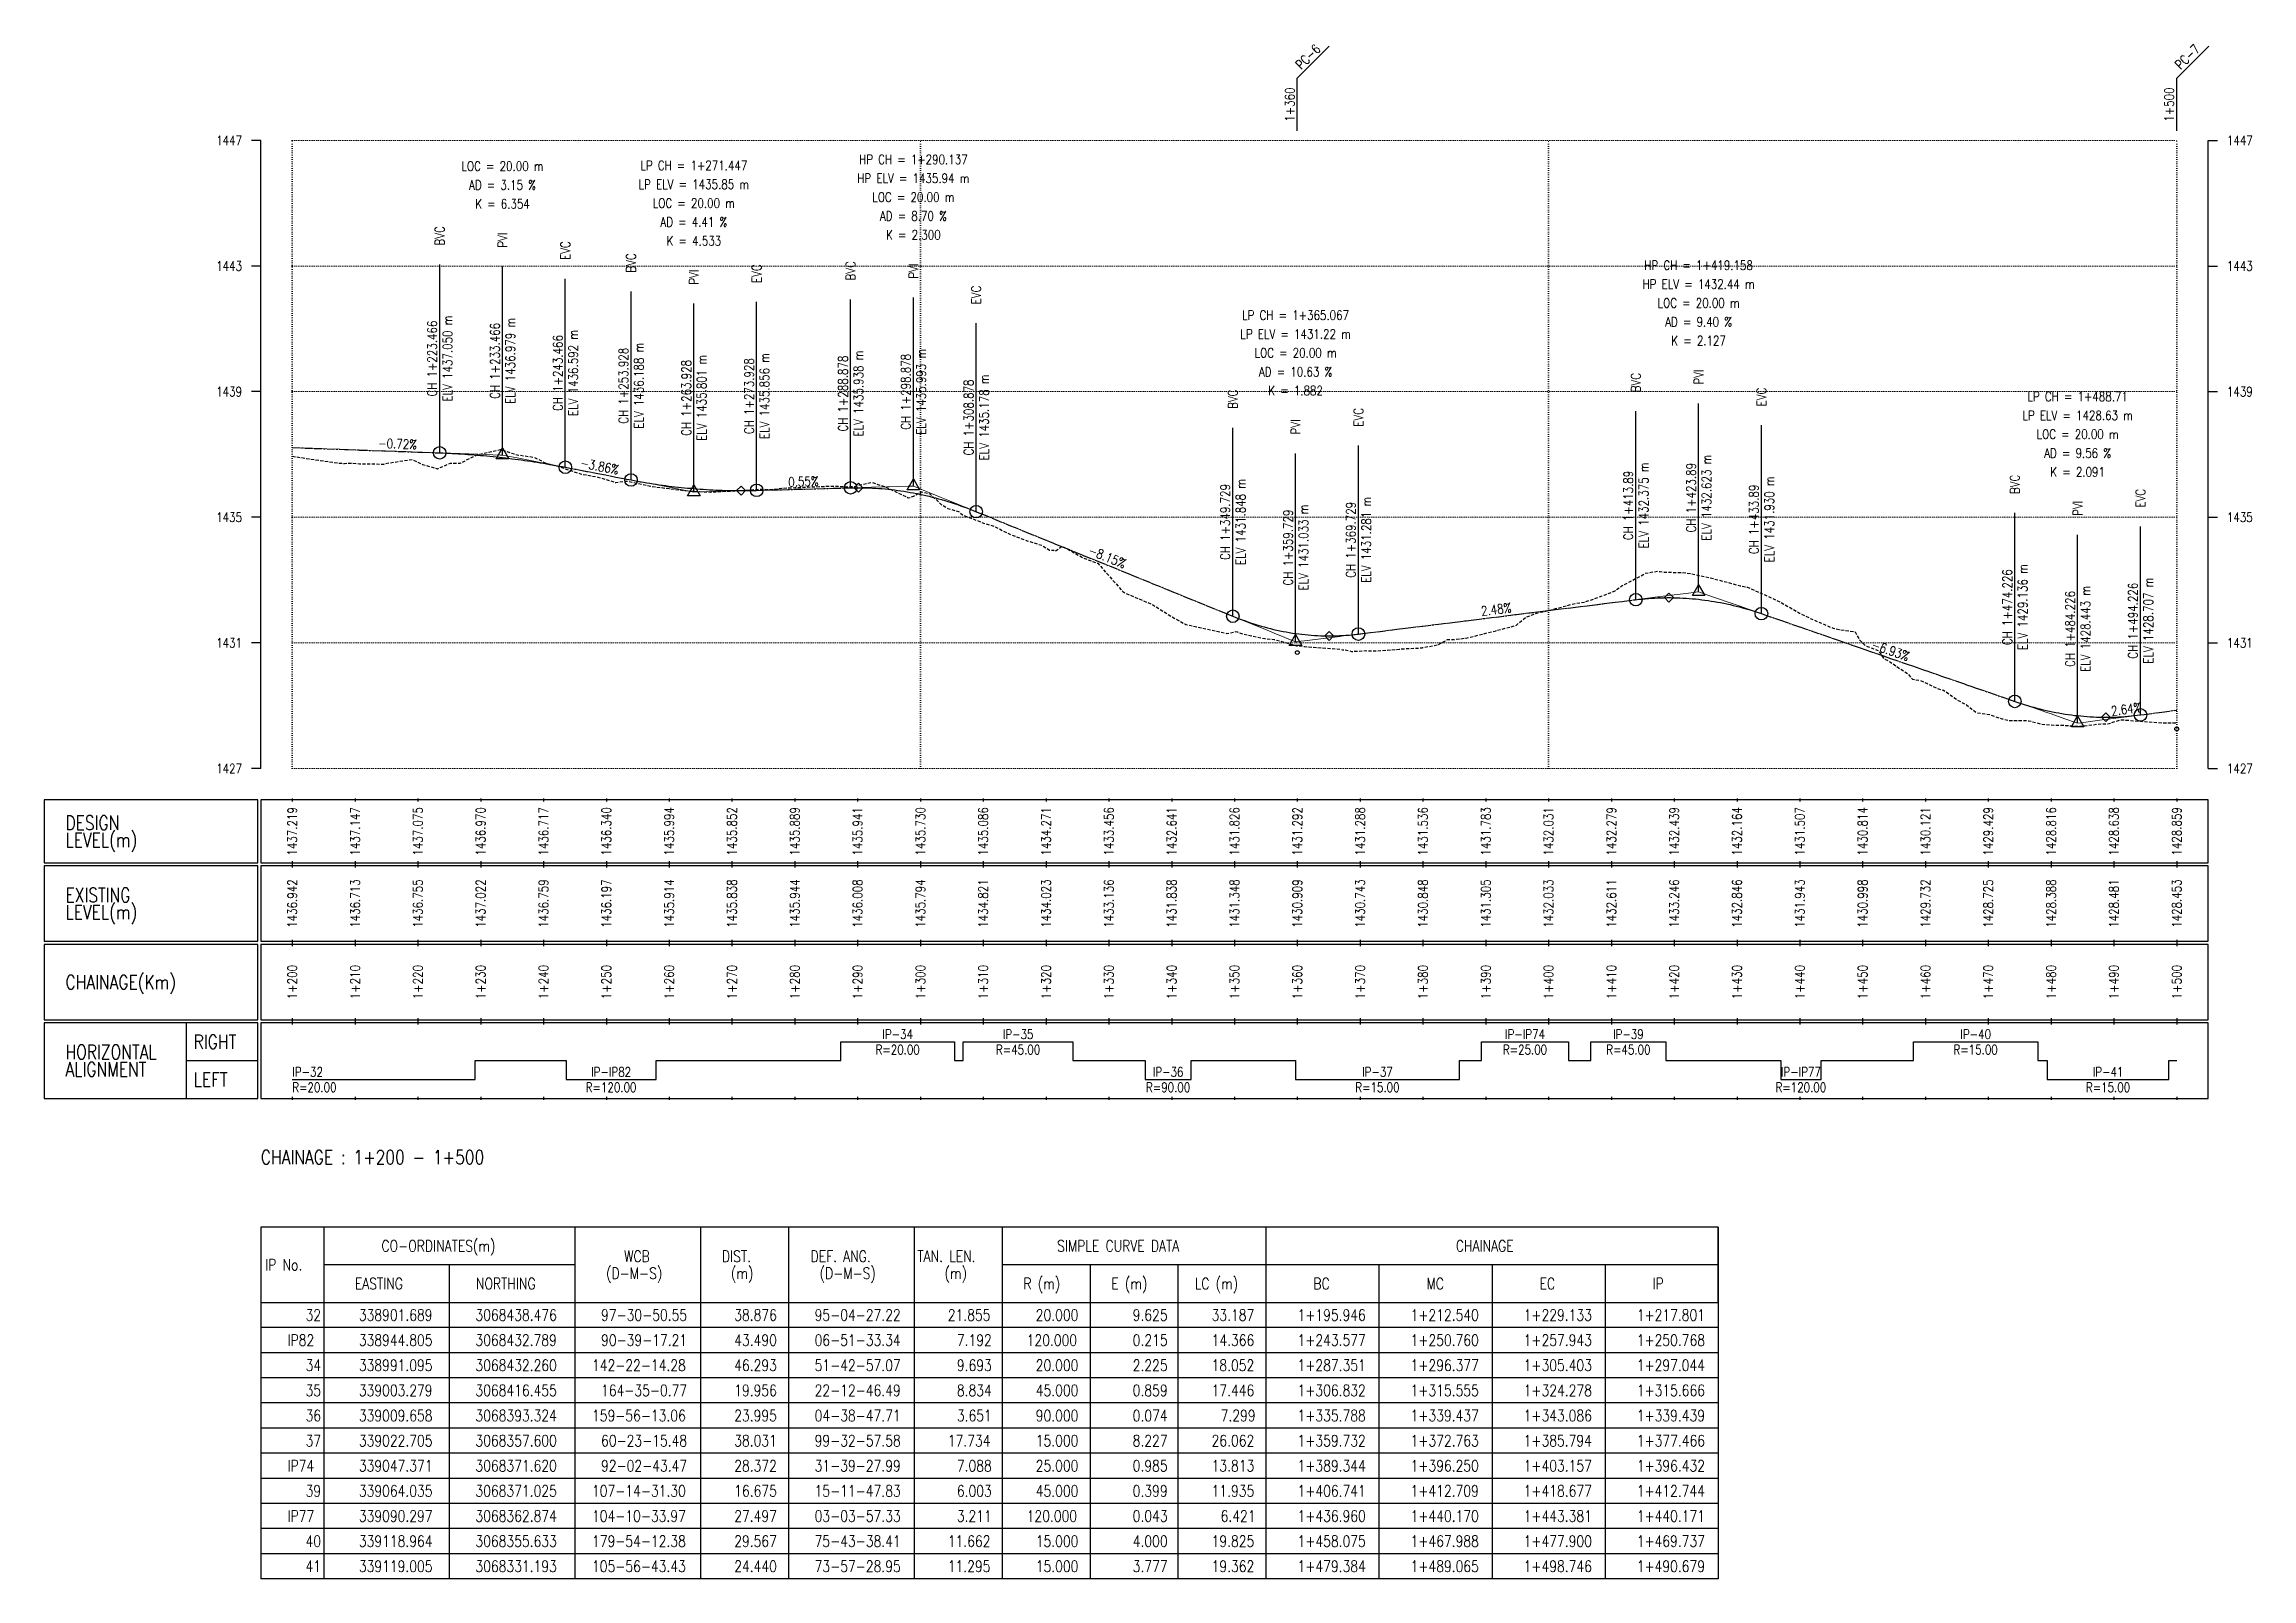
# Model space of a CAD drawing. Extents: x 337736 to 342002, y 3067251 to 3069533.
# Drawn here: x 339735.6 to 340087, y 3067258.7 to 3067503.1 of the extents above; entities that cross this region are included whole.
import ezdxf
from ezdxf.enums import TextEntityAlignment as Align

# ---------------------------------------------------------------- set-up
doc = ezdxf.new("R2010")
doc.units = 0
doc.header["$MEASUREMENT"] = 0
for name, pattern in [('Center', [2, 1.25, -0.25, 0.25, -0.25]), ('Dashed', [0.75, 0.5, -0.25]), ('Dot', [0.25, 0, -0.25])]:
    doc.linetypes.add(name, pattern=pattern)
for name, color, linetype, lineweight in [('Chainage Range', 7, 'Continuous', 25), ('Grids', 9, 'Dot', 13), ('PipeCulvert', 6, 'Continuous', 30), ('Vertical Alignment', 5, 'Center', 30), ('VIP Line', 2, 'Continuous', 5)]:
    doc.layers.add(name, color=color, linetype=linetype, lineweight=lineweight)
for name, color, linetype in [('Chainage_TXT', 7, 'Continuous'), ('DesignRL_TXT', 5, 'Continuous'), ('ExistRL_TXT', 3, 'Continuous'), ('GL', 3, 'Dashed'), ('Grade Text', 7, 'Continuous'), ('HC_Data', 7, 'Continuous'), ('HL Point', 2, 'Continuous'), ('Horizontal Alignment', 7, 'Continuous'), ('Remark', 7, 'Continuous'), ('Scale Line', 1, 'Continuous'), ('Title Box Text', 7, 'Continuous'), ('TitleBox', 7, 'Continuous'), ('VIP Mark', 7, 'Continuous')]:
    doc.layers.add(name, color=color, linetype=linetype)
doc.styles.get("Standard").update_dxf_attribs({"font": 'simplex.shx'})

msp = doc.modelspace()

# ---------------------------------------------------------------- texts
at = {"width": 0.8}
for s, p in [('1447', (339767.06, 3067487.73)), ('1443', (339767.06, 3067467.73)), ('1439', (339767.06, 3067447.73)), ('1435', (339767.06, 3067427.73)), ('1431', (339767.06, 3067407.73)), ('1427', (339767.06, 3067387.73))]:
    msp.add_text(s, height=1.5, dxfattribs=at).set_placement(p, align=Align.MIDDLE_RIGHT)
for s, p in [('1447', (340083.06, 3067487.73)), ('1443', (340083.06, 3067467.73)), ('1439', (340083.06, 3067447.73)), ('1435', (340083.06, 3067427.73)), ('1431', (340083.06, 3067407.73)), ('1427', (340083.06, 3067387.73))]:
    msp.add_text(s, height=1.5, dxfattribs=at).set_placement(p, align=Align.MIDDLE_LEFT)
at = {"layer": 'Chainage Range', "width": 0.8}
msp.add_text('CHAINAGE : 1+200 - 1+500', height=2.25, dxfattribs=at).set_placement((339770.06, 3067324.73))
at = {"layer": 'Chainage_TXT', "width": 0.8}
for s, p in [('1+200', (339775.06, 3067353.73)), ('1+210', (339785.06, 3067353.73)), ('1+220', (339795.06, 3067353.73)), ('1+230', (339805.06, 3067353.73)), ('1+240', (339815.06, 3067353.73)), ('1+250', (339825.06, 3067353.73)), ('1+260', (339835.06, 3067353.73)), ('1+270', (339845.06, 3067353.73)), ('1+280', (339855.06, 3067353.73)), ('1+290', (339865.06, 3067353.73)), ('1+300', (339875.06, 3067353.73)), ('1+310', (339885.06, 3067353.73)), ('1+320', (339895.06, 3067353.73)), ('1+330', (339905.06, 3067353.73)), ('1+340', (339915.06, 3067353.73)), ('1+350', (339925.06, 3067353.73)), ('1+360', (339935.06, 3067353.73)), ('1+370', (339945.06, 3067353.73)), ('1+380', (339955.06, 3067353.73)), ('1+390', (339965.06, 3067353.73)), ('1+400', (339975.06, 3067353.73)), ('1+410', (339985.06, 3067353.73)), ('1+420', (339995.06, 3067353.73)), ('1+430', (340005.06, 3067353.73)), ('1+440', (340015.06, 3067353.73)), ('1+450', (340025.06, 3067353.73)), ('1+460', (340035.06, 3067353.73)), ('1+470', (340045.06, 3067353.73)), ('1+480', (340055.06, 3067353.73)), ('1+490', (340065.06, 3067353.73)), ('1+500', (340075.06, 3067353.73)), ('1+500', (340075.06, 3067353.73))]:
    msp.add_text(s, height=1.5, rotation=90, dxfattribs=at).set_placement(p, align=Align.MIDDLE_CENTER)
at = {"layer": 'DesignRL_TXT', "width": 0.8}
for s, p in [('1437.219', (339775.06, 3067377.73)), ('1437.147', (339785.06, 3067377.73)), ('1437.075', (339795.06, 3067377.73)), ('1436.970', (339805.06, 3067377.73)), ('1436.717', (339815.06, 3067377.73)), ('1436.340', (339825.06, 3067377.73)), ('1435.994', (339835.06, 3067377.73)), ('1435.852', (339845.06, 3067377.73)), ('1435.889', (339855.06, 3067377.73)), ('1435.730', (339875.06, 3067377.73)), ('1435.086', (339885.06, 3067377.73)), ('1433.456', (339905.06, 3067377.73)), ('1431.826', (339925.06, 3067377.73)), ('1431.292', (339935.06, 3067377.73)), ('1431.288', (339945.06, 3067377.73)), ('1431.536', (339955.06, 3067377.73)), ('1431.783', (339965.06, 3067377.73)), ('1432.279', (339985.06, 3067377.73)), ('1432.439', (339995.06, 3067377.73)), ('1432.164', (340005.06, 3067377.73)), ('1431.507', (340015.06, 3067377.73)), ('1430.814', (340025.06, 3067377.73)), ('1429.429', (340045.06, 3067377.73)), ('1428.816', (340055.06, 3067377.73)), ('1428.638', (340065.06, 3067377.73)), ('1428.859', (340075.06, 3067377.73)), ('1428.859', (340075.06, 3067377.73)), ('1435.941', (339865.06, 3067377.73)), ('1434.271', (339895.06, 3067377.73)), ('1432.641', (339915.06, 3067377.73)), ('1432.031', (339975.06, 3067377.73)), ('1430.121', (340035.06, 3067377.73))]:
    msp.add_text(s, height=1.5, rotation=90, dxfattribs=at).set_placement(p, align=Align.MIDDLE_CENTER)
at = {"layer": 'ExistRL_TXT', "width": 0.8}
for s, p in [('1436.942', (339775.06, 3067366.23)), ('1436.713', (339785.06, 3067366.23)), ('1436.755', (339795.06, 3067366.23)), ('1437.022', (339805.06, 3067366.23)), ('1436.759', (339815.06, 3067366.23)), ('1436.197', (339825.06, 3067366.23)), ('1435.914', (339835.06, 3067366.23)), ('1435.838', (339845.06, 3067366.23)), ('1435.944', (339855.06, 3067366.23)), ('1436.008', (339865.06, 3067366.23)), ('1435.794', (339875.06, 3067366.23)), ('1434.821', (339885.06, 3067366.23)), ('1434.023', (339895.06, 3067366.23)), ('1433.136', (339905.06, 3067366.23)), ('1431.838', (339915.06, 3067366.23)), ('1431.348', (339925.06, 3067366.23)), ('1430.909', (339935.06, 3067366.23)), ('1430.743', (339945.06, 3067366.23)), ('1430.848', (339955.06, 3067366.23)), ('1431.305', (339965.06, 3067366.23)), ('1432.033', (339975.06, 3067366.23)), ('1432.611', (339985.06, 3067366.23)), ('1433.246', (339995.06, 3067366.23)), ('1432.846', (340005.06, 3067366.23)), ('1431.943', (340015.06, 3067366.23)), ('1430.998', (340025.06, 3067366.23)), ('1429.732', (340035.06, 3067366.23)), ('1428.725', (340045.06, 3067366.23)), ('1428.388', (340055.06, 3067366.23)), ('1428.481', (340065.06, 3067366.23)), ('1428.453', (340075.06, 3067366.23)), ('1428.453', (340075.06, 3067366.23))]:
    msp.add_text(s, height=1.5, rotation=90, dxfattribs=at).set_placement(p, align=Align.MIDDLE_CENTER)
at = {"layer": 'Grade Text', "width": 0.8}
for s, rotation, p in [('-0.72%', 357.9467, (339791.79, 3067438.23)), ('-3.86%', 349.0632, (339823.76, 3067434.68)), ('0.55%', 1.5677, (339856.46, 3067432.22)), ('-8.15%', 337.8293, (339904.36, 3067420.3)), ('2.48%', 7.0603, (339966.87, 3067411.88)), ('-6.93%', 340.8969, (340029.12, 3067405.4)), ('2.64%', 7.5131, (340067.17, 3067395.99))]:
    msp.add_text(s, height=1.5, rotation=rotation, dxfattribs=at).set_placement(p, align=Align.BOTTOM_CENTER)
at = {"layer": 'HC_Data', "width": 0.8}
for s, p in [('CO-ORDINATES(m)', (339789.26, 3067310.83)), ('WCB', (339827.9, 3067309.18)), ('DIST.', (339843.46, 3067309.18)), ('DEF. ANG.', (339857.58, 3067309.18)), ('TAN. LEN.', (339874.58, 3067309.18)), ('SIMPLE CURVE DATA', (339896.82, 3067310.83)), ('CHAINAGE', (339960.3, 3067310.83)), ('IP No.', (339770.74, 3067307.83)), ('(D-M-S)', (339825.02, 3067306.48)), ('(m)', (339844.9, 3067306.48)), ('(D-M-S)', (339859.02, 3067306.48)), ('(m)', (339878.9, 3067306.48)), ('EASTING', (339785.02, 3067304.83)), ('NORTHING', (339804.3, 3067304.83)), ('R (m)', (339891.46, 3067304.83)), ('E (m)', (339905.46, 3067304.83)), ('LC (m)', (339918.74, 3067304.83)), ('BC', (339937.62, 3067304.83)), ('MC', (339955.62, 3067304.83)), ('EC', (339973.62, 3067304.83)), ('IP', (339991.62, 3067304.83)), ('32', (339777.18, 3067299.83)), ('338901.689', (339785.66, 3067299.83)), ('3068438.476', (339804.22, 3067299.83)), ('97-30-50.55', (339824.22, 3067299.83)), ('38.876', (339845.42, 3067299.83)), ('95-04-27.22', (339858.22, 3067299.83)), ('21.855', (339879.42, 3067299.83)), ('20.000', (339893.42, 3067299.83)), ('9.625', (339908.86, 3067299.83)), ('33.187', (339921.42, 3067299.83)), ('1+195.946', (339935.1, 3067299.83)), ('1+212.540', (339953.1, 3067299.83)), ('1+229.133', (339971.1, 3067299.83)), ('1+217.801', (339989.1, 3067299.83)), ('IP82', (339774.3, 3067295.83)), ('338944.805', (339785.66, 3067295.83)), ('3068432.789', (339804.22, 3067295.83)), ('90-39-17.21', (339824.22, 3067295.83)), ('43.490', (339845.42, 3067295.83)), ('06-51-33.34', (339858.22, 3067295.83)), ('7.192', (339880.86, 3067295.83)), ('120.000', (339891.98, 3067295.83)), ('0.215', (339908.86, 3067295.83)), ('14.366', (339921.42, 3067295.83)), ('1+243.577', (339935.1, 3067295.83)), ('1+250.760', (339953.1, 3067295.83)), ('1+257.943', (339971.1, 3067295.83)), ('1+250.768', (339989.1, 3067295.83)), ('34', (339777.18, 3067291.83)), ('338991.095', (339785.66, 3067291.83)), ('3068432.260', (339804.22, 3067291.83)), ('142-22-14.28', (339822.78, 3067291.83)), ('46.293', (339845.42, 3067291.83)), ('51-42-57.07', (339858.22, 3067291.83)), ('9.693', (339880.86, 3067291.83)), ('20.000', (339893.42, 3067291.83)), ('2.225', (339908.86, 3067291.83)), ('18.052', (339921.42, 3067291.83)), ('1+287.351', (339935.1, 3067291.83)), ('1+296.377', (339953.1, 3067291.83)), ('1+305.403', (339971.1, 3067291.83)), ('1+297.044', (339989.1, 3067291.83)), ('35', (339777.18, 3067287.83)), ('339003.279', (339785.66, 3067287.83)), ('3068416.455', (339804.22, 3067287.83)), ('164-35-0.77', (339824.22, 3067287.83)), ('19.956', (339845.42, 3067287.83)), ('22-12-46.49', (339858.22, 3067287.83)), ('8.834', (339880.86, 3067287.83)), ('45.000', (339893.42, 3067287.83)), ('0.859', (339908.86, 3067287.83)), ('17.446', (339921.42, 3067287.83)), ('1+306.832', (339935.1, 3067287.83)), ('1+315.555', (339953.1, 3067287.83)), ('1+324.278', (339971.1, 3067287.83)), ('1+315.666', (339989.1, 3067287.83)), ('36', (339777.18, 3067283.83)), ('339009.658', (339785.66, 3067283.83)), ('3068393.324', (339804.22, 3067283.83)), ('159-56-13.06', (339822.78, 3067283.83)), ('23.995', (339845.42, 3067283.83)), ('04-38-47.71', (339858.22, 3067283.83)), ('3.651', (339880.86, 3067283.83)), ('90.000', (339893.42, 3067283.83)), ('0.074', (339908.86, 3067283.83)), ('7.299', (339922.86, 3067283.83)), ('1+335.788', (339935.1, 3067283.83)), ('1+339.437', (339953.1, 3067283.83)), ('1+343.086', (339971.1, 3067283.83)), ('1+339.439', (339989.1, 3067283.83)), ('37', (339777.18, 3067279.83)), ('339022.705', (339785.66, 3067279.83)), ('3068357.600', (339804.22, 3067279.83)), ('60-23-15.48', (339824.22, 3067279.83)), ('38.031', (339845.42, 3067279.83)), ('99-32-57.58', (339858.22, 3067279.83)), ('17.734', (339879.42, 3067279.83)), ('15.000', (339893.42, 3067279.83)), ('8.227', (339908.86, 3067279.83)), ('26.062', (339921.42, 3067279.83)), ('1+359.732', (339935.1, 3067279.83)), ('1+372.763', (339953.1, 3067279.83)), ('1+385.794', (339971.1, 3067279.83)), ('1+377.466', (339989.1, 3067279.83)), ('IP74', (339774.3, 3067275.83)), ('339047.371', (339785.66, 3067275.83)), ('3068371.620', (339804.22, 3067275.83)), ('92-02-43.47', (339824.22, 3067275.83)), ('28.372', (339845.42, 3067275.83)), ('31-39-27.99', (339858.22, 3067275.83)), ('7.088', (339880.86, 3067275.83)), ('25.000', (339893.42, 3067275.83)), ('0.985', (339908.86, 3067275.83)), ('13.813', (339921.42, 3067275.83)), ('1+389.344', (339935.1, 3067275.83)), ('1+396.250', (339953.1, 3067275.83)), ('1+403.157', (339971.1, 3067275.83)), ('1+396.432', (339989.1, 3067275.83)), ('39', (339777.18, 3067271.83)), ('339064.035', (339785.66, 3067271.83)), ('3068371.025', (339804.22, 3067271.83)), ('107-14-31.30', (339822.78, 3067271.83)), ('16.675', (339845.42, 3067271.83)), ('15-11-47.83', (339858.22, 3067271.83)), ('6.003', (339880.86, 3067271.83)), ('45.000', (339893.42, 3067271.83)), ('0.399', (339908.86, 3067271.83)), ('11.935', (339921.42, 3067271.83)), ('1+406.741', (339935.1, 3067271.83)), ('1+412.709', (339953.1, 3067271.83)), ('1+418.677', (339971.1, 3067271.83)), ('1+412.744', (339989.1, 3067271.83)), ('IP77', (339774.3, 3067267.83)), ('339090.297', (339785.66, 3067267.83)), ('3068362.874', (339804.22, 3067267.83)), ('104-10-33.97', (339822.78, 3067267.83)), ('27.497', (339845.42, 3067267.83)), ('03-03-57.33', (339858.22, 3067267.83)), ('3.211', (339880.86, 3067267.83)), ('120.000', (339891.98, 3067267.83)), ('0.043', (339908.86, 3067267.83)), ('6.421', (339922.86, 3067267.83)), ('1+436.960', (339935.1, 3067267.83)), ('1+440.170', (339953.1, 3067267.83)), ('1+443.381', (339971.1, 3067267.83)), ('1+440.171', (339989.1, 3067267.83)), ('40', (339777.18, 3067263.83)), ('339118.964', (339785.66, 3067263.83)), ('3068355.633', (339804.22, 3067263.83)), ('179-54-12.38', (339822.78, 3067263.83)), ('29.567', (339845.42, 3067263.83)), ('75-43-38.41', (339858.22, 3067263.83)), ('11.662', (339879.42, 3067263.83)), ('15.000', (339893.42, 3067263.83)), ('4.000', (339908.86, 3067263.83)), ('19.825', (339921.42, 3067263.83)), ('1+458.075', (339935.1, 3067263.83)), ('1+467.988', (339953.1, 3067263.83)), ('1+477.900', (339971.1, 3067263.83)), ('1+469.737', (339989.1, 3067263.83)), ('41', (339777.18, 3067259.83)), ('339119.005', (339785.66, 3067259.83)), ('3068331.193', (339804.22, 3067259.83)), ('105-56-43.43', (339822.78, 3067259.83)), ('24.440', (339845.42, 3067259.83)), ('73-57-28.95', (339858.22, 3067259.83)), ('11.295', (339879.42, 3067259.83)), ('15.000', (339893.42, 3067259.83)), ('3.777', (339908.86, 3067259.83)), ('19.362', (339921.42, 3067259.83)), ('1+479.384', (339935.1, 3067259.83)), ('1+489.065', (339953.1, 3067259.83)), ('1+498.746', (339971.1, 3067259.83)), ('1+490.679', (339989.1, 3067259.83))]:
    msp.add_text(s, height=1.8, dxfattribs=at).set_placement(p)
at = {"layer": 'Horizontal Alignment', "width": 0.8}
for s, p in [('IP-34', (339871.44, 3067344.23)), ('IP-35', (339890.62, 3067344.23)), ('IP-IP74', (339971.31, 3067344.23)), ('IP-39', (339987.77, 3067344.23)), ('IP-40', (340043.05, 3067344.23)), ('IP-IP82', (339825.82, 3067338.23)), ('IP-36', (339914.5, 3067338.23)), ('IP-37', (339947.82, 3067338.23)), ('IP-IP77', (340015.23, 3067338.23)), ('IP-41', (340064.13, 3067338.23))]:
    msp.add_text(s, height=1.5, dxfattribs=at).set_placement(p, align=Align.BOTTOM_CENTER)
for s, p in [('R=20.00', (339871.44, 3067343.73)), ('R=45.00', (339890.62, 3067343.73)), ('R=25.00', (339971.31, 3067343.73)), ('R=45.00', (339987.77, 3067343.73)), ('R=15.00', (340043.05, 3067343.73)), ('R=120.00', (339825.82, 3067337.73)), ('R=90.00', (339914.5, 3067337.73)), ('R=15.00', (339947.82, 3067337.73)), ('R=120.00', (340015.23, 3067337.73)), ('R=15.00', (340064.13, 3067337.73))]:
    msp.add_text(s, height=1.5, dxfattribs=at).set_placement(p, align=Align.TOP_CENTER)
msp.add_text('IP-32', height=1.5, dxfattribs=at).set_placement((339775.06, 3067338.23), align=Align.BOTTOM_LEFT)
msp.add_text('R=20.00', height=1.5, dxfattribs=at).set_placement((339775.06, 3067337.73), align=Align.TOP_LEFT)
at = {"layer": 'Remark', "width": 0.8}
for s, rotation, p in [('PC-6', 45, (339937.61, 3067500.18)), ('PC-7', 45, (340077.61, 3067500.18)), ('1+360', 90, (339935.06, 3067493.43)), ('1+500', 90, (340075.06, 3067493.43))]:
    msp.add_text(s, height=1.5, rotation=rotation, dxfattribs=at).set_placement(p, align=Align.BOTTOM_CENTER)
at = {"layer": 'Title Box Text', "width": 0.8}
for s, p in [('DESIGN', (339738.96, 3067377.98)), ('LEVEL(m)', (339738.96, 3067375.23)), ('EXISTING', (339738.96, 3067366.48)), ('LEVEL(m)', (339738.96, 3067363.73)), ('CHAINAGE(Km)', (339738.96, 3067352.61)), ('HORIZONTAL', (339738.96, 3067341.48)), ('RIGHT', (339759.36, 3067343.11)), ('ALIGNMENT', (339738.96, 3067338.73)), ('LEFT', (339759.36, 3067337.11))]:
    msp.add_text(s, height=2.25, dxfattribs=at).set_placement(p)
at = {"layer": 'VIP Mark', "width": 0.8}
for s, p in [('LOC = 20.00 m', (339808.53, 3067483.63)), ('LP CH = 1+271.447', (339838.99, 3067483.74)), ('HP CH = 1+290.137', (339873.94, 3067484.7)), ('AD = 3.15 %', (339808.53, 3067480.63)), ('LP ELV = 1435.85 m', (339838.99, 3067480.74)), ('HP ELV = 1435.94 m', (339873.94, 3067481.7)), ('K = 6.354', (339808.53, 3067477.63)), ('LOC = 20.00 m', (339838.99, 3067477.74)), ('LOC = 20.00 m', (339873.94, 3067478.7)), ('AD = 8.70 %', (339873.94, 3067475.7)), ('AD = 4.41 %', (339838.99, 3067474.74)), ('K = 2.300', (339873.94, 3067472.7)), ('K = 4.533', (339838.99, 3067471.74)), ('HP ELV = 1432.44 m', (339998.95, 3067464.85)), ('HP CH = 1+419.158', (339998.95, 3067467.85)), ('LOC = 20.00 m', (339998.95, 3067461.85)), ('LP CH = 1+365.067', (339934.79, 3067459.9)), ('AD = 9.40 %', (339998.95, 3067458.85)), ('LP ELV = 1431.22 m', (339934.79, 3067456.9)), ('K = 2.127', (339998.95, 3067455.85)), ('LOC = 20.00 m', (339934.79, 3067453.9)), ('AD = 10.63 %', (339934.79, 3067450.9)), ('K = 1.882', (339934.79, 3067447.9)), ('LP ELV = 1428.63 m', (340059.29, 3067443.95)), ('LP CH = 1+488.71', (340059.29, 3067446.95)), ('LOC = 20.00 m', (340059.29, 3067440.95)), ('AD = 9.56 %', (340059.29, 3067437.95)), ('K = 2.091', (340059.29, 3067434.95))]:
    msp.add_text(s, height=1.5, dxfattribs=at).set_placement(p, align=Align.MIDDLE_CENTER)
for s, p in [('BVC', (339798.53, 3067470.99)), ('PVI', (339808.53, 3067470.63)), ('EVC', (339818.53, 3067468.7)), ('BVC', (339828.99, 3067466.67)), ('PVI', (339838.99, 3067464.74)), ('EVC', (339848.99, 3067465.02)), ('BVC', (339863.94, 3067465.42)), ('PVI', (339873.94, 3067465.7)), ('EVC', (339883.94, 3067461.62)), ('BVC', (339988.95, 3067447.61)), ('PVI', (339998.95, 3067448.85)), ('EVC', (340008.95, 3067445.39)), ('BVC', (339924.79, 3067444.98)), ('EVC', (339944.79, 3067442.14)), ('PVI', (339934.79, 3067440.9)), ('BVC', (340049.29, 3067431.42)), ('EVC', (340069.29, 3067429.27)), ('PVI', (340059.29, 3067427.95))]:
    msp.add_text(s, height=1.5, rotation=90, dxfattribs=at).set_placement(p, align=Align.MIDDLE_LEFT)
for s, p in [('CH 1+223.466', (339798.53, 3067452.99)), ('CH 1+233.466', (339808.53, 3067452.63)), ('CH 1+243.466', (339818.53, 3067450.7)), ('CH 1+253.928', (339828.99, 3067448.67)), ('CH 1+263.928', (339838.99, 3067446.74)), ('CH 1+273.928', (339848.99, 3067447.02)), ('CH 1+288.878', (339863.94, 3067447.42)), ('CH 1+298.878', (339873.94, 3067447.7)), ('CH 1+308.878', (339883.94, 3067443.62)), ('CH 1+413.89', (339988.95, 3067429.61)), ('CH 1+423.89', (339998.95, 3067430.85)), ('CH 1+349.729', (339924.79, 3067426.98)), ('CH 1+433.89', (340008.95, 3067427.39)), ('CH 1+359.729', (339934.79, 3067422.9)), ('CH 1+369.729', (339944.79, 3067424.14)), ('CH 1+474.226', (340049.29, 3067413.42)), ('CH 1+494.226', (340069.29, 3067411.27)), ('CH 1+484.226', (340059.29, 3067409.95))]:
    msp.add_text(s, height=1.5, rotation=90, dxfattribs=at).set_placement(p, align=Align.BOTTOM_CENTER)
for s, p in [('ELV 1437.050 m', (339799.03, 3067452.99)), ('ELV 1436.979 m', (339809.03, 3067452.63)), ('ELV 1436.592 m', (339819.03, 3067450.7)), ('ELV 1436.188 m', (339829.49, 3067448.67)), ('ELV 1435.801 m', (339839.49, 3067446.74)), ('ELV 1435.856 m', (339849.49, 3067447.02)), ('ELV 1435.938 m', (339864.44, 3067447.42)), ('ELV 1435.993 m', (339874.44, 3067447.7)), ('ELV 1435.178 m', (339884.44, 3067443.62)), ('ELV 1432.623 m', (339999.45, 3067430.85)), ('ELV 1432.375 m', (339989.45, 3067429.61)), ('ELV 1431.930 m', (340009.45, 3067427.39)), ('ELV 1431.848 m', (339925.29, 3067426.98)), ('ELV 1431.281 m', (339945.29, 3067424.14)), ('ELV 1431.033 m', (339935.29, 3067422.9)), ('ELV 1429.136 m', (340049.79, 3067413.42)), ('ELV 1428.443 m', (340059.79, 3067409.95)), ('ELV 1428.707 m', (340069.79, 3067411.27))]:
    msp.add_text(s, height=1.5, rotation=90, dxfattribs=at).set_placement(p, align=Align.TOP_CENTER)

# ---------------------------------------------------------------- linework, layer by layer
at = {"layer": 'GL', "flags": 128}
msp.add_lwpolyline([(339775.06, 3067437.44), (339778.54, 3067436.93), (339782.64, 3067436.34), (339783.36, 3067436.3), (339783.94, 3067436.37), (339785.79, 3067436.26), (339789.65, 3067436.2), (339789.91, 3067436.29), (339794.15, 3067436.95), (339795.06, 3067436.51), (339795.78, 3067436.14), (339798.16, 3067435.46), (339800.25, 3067436.33), (339801.78, 3067436.33), (339804.6, 3067437.75), (339808.22, 3067438.5), (339808.53, 3067438.4), (339810.84, 3067437.68), (339813.51, 3067437.3), (339815.06, 3067436.53), (339815.3, 3067436.41), (339817.5, 3067435.79), (339820.95, 3067434.64), (339823.68, 3067434.14), (339826.57, 3067433.26), (339828.27, 3067433.5), (339832.34, 3067432.65), (339835.06, 3067432.3), (339838.24, 3067431.9), (339838.99, 3067431.87), (339841.72, 3067431.74), (339846.17, 3067431.98), (339849.85, 3067432.23), (339851.19, 3067432.13), (339852.97, 3067432.37), (339855.06, 3067432.45), (339856.65, 3067432.52), (339861.16, 3067432.71), (339863.02, 3067432.6), (339864.43, 3067432.62), (339867.26, 3067433.31), (339869.73, 3067432.48), (339873.13, 3067430.84), (339873.62, 3067430.95), (339873.94, 3067431.11), (339875.06, 3067431.7), (339875.25, 3067431.8), (339876.56, 3067431.46), (339878.36, 3067429.79), (339879.42, 3067429.14), (339881.14, 3067428.65), (339881.77, 3067428.1), (339885.11, 3067426.82), (339886.83, 3067426.28), (339889.42, 3067424.96), (339891.9, 3067424.06), (339894.39, 3067423.27), (339895.06, 3067422.85), (339895.63, 3067422.51), (339896.24, 3067422.48), (339896.46, 3067422.3), (339897.62, 3067423.15), (339901.03, 3067421.23), (339903.3, 3067420.4), (339907.35, 3067415.84), (339908.61, 3067415.26), (339912.08, 3067413.81), (339914.51, 3067412.25), (339915.06, 3067411.92), (339917.04, 3067410.81), (339917.14, 3067410.75), (339917.31, 3067410.68), (339920.7, 3067409.95), (339923.84, 3067409.22), (339925.33, 3067409.53), (339926.54, 3067409.12), (339929.89, 3067408.42), (339931.38, 3067408.29), (339934.79, 3067407.33), (339934.93, 3067407.29), (339935.06, 3067407.28), (339936.21, 3067407.16), (339941.82, 3067406.76), (339942.44, 3067406.55), (339942.44, 3067406.68), (339943.71, 3067406.37), (339945.89, 3067406.5), (339947.85, 3067406.46), (339950.89, 3067406.69), (339951.34, 3067406.73), (339951.84, 3067406.8), (339952.7, 3067406.83), (339954.96, 3067406.95), (339955.06, 3067406.98), (339957.54, 3067407.47), (339958.98, 3067408.26), (339960.2, 3067408.3), (339961.93, 3067408.5), (339963.18, 3067408.78), (339966.7, 3067409.68), (339969.76, 3067410.47), (339969.94, 3067410.53), (339971.46, 3067411.85), (339973.34, 3067412.52), (339974.63, 3067412.79), (339975.06, 3067412.9), (339976.19, 3067413.2), (339978.58, 3067413.83), (339979.35, 3067414.04), (339980.78, 3067414.24), (339982.07, 3067414.65), (339983.92, 3067415.35), (339985.26, 3067415.87), (339985.64, 3067416.04), (339986.76, 3067416.86), (339986.79, 3067416.88), (339987.1, 3067417.01), (339989.68, 3067418.36), (339990.37, 3067418.79), (339990.37, 3067418.8), (339992.44, 3067419.15), (339992.85, 3067419.1), (339993.3, 3067419.02), (339995.06, 3067418.96), (339996.94, 3067418.9), (339998.53, 3067418.58), (339998.95, 3067418.48), (340001.34, 3067417.95), (340004.45, 3067417.13), (340005.57, 3067416.83), (340006.75, 3067416.61), (340009.32, 3067415.44), (340012, 3067414.22), (340014.99, 3067412.48), (340015.06, 3067412.45), (340016.86, 3067411.56), (340020.37, 3067410.07), (340021.3, 3067409.88), (340023.85, 3067409.49), (340024.64, 3067408.11), (340025.55, 3067407.28), (340027.6, 3067406.48), (340028.38, 3067405.28), (340029.48, 3067404.68), (340032.33, 3067402.74), (340032.98, 3067401.97), (340034.25, 3067401.75), (340035.06, 3067401.4), (340035.27, 3067401.3), (340036.8, 3067400.55), (340037.59, 3067400.29), (340037.93, 3067400.23), (340040.18, 3067398.61), (340041.27, 3067398.05), (340041.62, 3067397.88), (340042.45, 3067397.2), (340043.16, 3067396.64), (340045.23, 3067396.33), (340047.21, 3067395.66), (340047.39, 3067395.66), (340048.26, 3067395.37), (340050.38, 3067395.36), (340051.51, 3067395.35), (340053.37, 3067394.84), (340054.23, 3067394.73), (340055.06, 3067394.67), (340057.27, 3067394.61), (340059.1, 3067394.46), (340059.29, 3067394.47), (340059.83, 3067394.49), (340063.18, 3067394.87), (340064.1, 3067394.84), (340066.24, 3067395.51), (340067.56, 3067395.4), (340069.88, 3067395.21), (340072.67, 3067395), (340075.06, 3067395)], dxfattribs=at)
at = {"layer": 'Grids'}
for p, q in [((339775.06, 3067487.73), (340075.06, 3067487.73)), ((339775.06, 3067387.73), (339775.06, 3067487.73)), ((339875.06, 3067387.73), (339875.06, 3067487.73)), ((339975.06, 3067387.73), (339975.06, 3067487.73)), ((340075.06, 3067387.73), (340075.06, 3067487.73)), ((340075.06, 3067387.73), (340075.06, 3067487.73)), ((339775.06, 3067467.73), (340075.06, 3067467.73)), ((339775.06, 3067447.73), (340075.06, 3067447.73)), ((339775.06, 3067427.73), (340075.06, 3067427.73)), ((339775.06, 3067407.73), (340075.06, 3067407.73)), ((339775.06, 3067387.73), (340075.06, 3067387.73))]:
    msp.add_line(p, q, dxfattribs=at)
at = {"layer": 'HC_Data'}
for p, q in [((339780.06, 3067314.73), (339780.06, 3067302.73)), ((339820.06, 3067314.73), (339820.06, 3067302.73)), ((339840.06, 3067314.73), (339840.06, 3067302.73)), ((339854.06, 3067314.73), (339854.06, 3067302.73)), ((339874.06, 3067314.73), (339874.06, 3067302.73)), ((339888.06, 3067314.73), (339888.06, 3067302.73)), ((339930.06, 3067314.73), (339930.06, 3067302.73)), ((340002.06, 3067314.73), (340002.06, 3067302.73)), ((339820.06, 3067308.73), (339780.06, 3067308.73)), ((339800.06, 3067308.73), (339800.06, 3067302.73)), ((339930.06, 3067308.73), (339888.06, 3067308.73)), ((339902.06, 3067308.73), (339902.06, 3067302.73)), ((339916.06, 3067308.73), (339916.06, 3067302.73)), ((340002.06, 3067308.73), (339930.06, 3067308.73)), ((339948.06, 3067308.73), (339948.06, 3067302.73)), ((339966.06, 3067308.73), (339966.06, 3067302.73)), ((339984.06, 3067308.73), (339984.06, 3067302.73)), ((339770.06, 3067302.73), (339770.06, 3067258.73)), ((339780.06, 3067302.73), (339780.06, 3067258.73)), ((339800.06, 3067302.73), (339800.06, 3067258.73)), ((339820.06, 3067302.73), (339820.06, 3067258.73)), ((339840.06, 3067302.73), (339840.06, 3067258.73)), ((339854.06, 3067302.73), (339854.06, 3067258.73)), ((339874.06, 3067302.73), (339874.06, 3067258.73)), ((339888.06, 3067302.73), (339888.06, 3067258.73)), ((339902.06, 3067302.73), (339902.06, 3067258.73)), ((339916.06, 3067302.73), (339916.06, 3067258.73)), ((339930.06, 3067302.73), (339930.06, 3067258.73)), ((339948.06, 3067302.73), (339948.06, 3067258.73)), ((339966.06, 3067302.73), (339966.06, 3067258.73)), ((339984.06, 3067302.73), (339984.06, 3067258.73)), ((340002.06, 3067302.73), (340002.06, 3067258.73)), ((340002.06, 3067298.73), (339770.06, 3067298.73)), ((340002.06, 3067294.73), (339770.06, 3067294.73)), ((340002.06, 3067290.73), (339770.06, 3067290.73)), ((340002.06, 3067286.73), (339770.06, 3067286.73)), ((340002.06, 3067282.73), (339770.06, 3067282.73)), ((340002.06, 3067278.73), (339770.06, 3067278.73)), ((340002.06, 3067274.73), (339770.06, 3067274.73)), ((340002.06, 3067270.73), (339770.06, 3067270.73)), ((340002.06, 3067266.73), (339770.06, 3067266.73)), ((340002.06, 3067262.73), (339770.06, 3067262.73)), ((340002.06, 3067258.73), (339770.06, 3067258.73))]:
    msp.add_line(p, q, dxfattribs=at)
msp.add_lwpolyline([(339770.06, 3067314.73), (339770.06, 3067302.73), (340002.06, 3067302.73), (340002.06, 3067314.73), (339770.06, 3067314.73)], dxfattribs=at)
at = {"layer": 'HL Point'}
for points in [[(339845.8, 3067431.98), (339846.51, 3067432.69), (339847.21, 3067431.98), (339846.51, 3067431.27), (339845.8, 3067431.98)], [(339864.49, 3067432.44), (339865.2, 3067433.15), (339865.91, 3067432.44), (339865.2, 3067431.73), (339864.49, 3067432.44)], [(339993.51, 3067414.94), (339994.22, 3067415.64), (339994.93, 3067414.94), (339994.22, 3067414.23), (339993.51, 3067414.94)], [(339939.42, 3067408.85), (339940.13, 3067409.56), (339940.83, 3067408.85), (339940.13, 3067408.14), (339939.42, 3067408.85)], [(340063.06, 3067395.91), (340063.77, 3067396.61), (340064.48, 3067395.91), (340063.77, 3067395.2), (340063.06, 3067395.91)]]:
    msp.add_lwpolyline(points, dxfattribs=at)
at = {"layer": 'Horizontal Alignment'}
msp.add_lwpolyline([(339775.06, 3067338.23), (339804.19, 3067338.23), (339804.19, 3067341.23), (339818.64, 3067341.23), (339818.64, 3067338.23), (339833, 3067338.23), (339833, 3067341.23), (339862.41, 3067341.23), (339862.41, 3067344.23), (339880.46, 3067344.23), (339880.46, 3067341.23), (339881.89, 3067341.23), (339881.89, 3067344.23), (339899.34, 3067344.23), (339899.34, 3067341.23), (339910.85, 3067341.23), (339910.85, 3067338.23), (339918.15, 3067338.23), (339918.15, 3067341.23), (339934.79, 3067341.23), (339934.79, 3067338.23), (339960.86, 3067338.23), (339960.86, 3067341.23), (339964.4, 3067341.23), (339964.4, 3067344.23), (339978.22, 3067344.23), (339978.22, 3067341.23), (339981.8, 3067341.23), (339981.8, 3067344.23), (339993.74, 3067344.23), (339993.74, 3067341.23), (340012.02, 3067341.23), (340012.02, 3067338.23), (340018.44, 3067338.23), (340018.44, 3067341.23), (340033.14, 3067341.23), (340033.14, 3067344.23), (340052.96, 3067344.23), (340052.96, 3067341.23), (340054.45, 3067341.23), (340054.45, 3067338.23), (340073.81, 3067338.23), (340073.81, 3067341.23), (340075.06, 3067341.23)], dxfattribs=at)
at = {"layer": 'PipeCulvert'}
for centre in [(339935.06, 3067406.19), (340075.06, 3067394.03)]:
    msp.add_circle(centre, 0.3, dxfattribs=at)
at = {"layer": 'Remark'}
for p, q in [((339935.06, 3067497.63), (339940.15, 3067502.73)), ((340075.06, 3067497.63), (340080.15, 3067502.73)), ((339935.06, 3067489.23), (339935.06, 3067497.63)), ((340075.06, 3067489.23), (340075.06, 3067497.63))]:
    msp.add_line(p, q, dxfattribs=at)
at = {"layer": 'Scale Line'}
for p, q in [((339770.06, 3067487.73), (339768.56, 3067487.73)), ((339770.06, 3067387.73), (339770.06, 3067487.73)), ((340080.06, 3067387.73), (340080.06, 3067487.73)), ((340080.06, 3067487.73), (340081.56, 3067487.73)), ((339770.06, 3067467.73), (339768.56, 3067467.73)), ((340080.06, 3067467.73), (340081.56, 3067467.73)), ((339770.06, 3067447.73), (339768.56, 3067447.73)), ((340080.06, 3067447.73), (340081.56, 3067447.73)), ((339770.06, 3067427.73), (339768.56, 3067427.73)), ((340080.06, 3067427.73), (340081.56, 3067427.73)), ((339770.06, 3067407.73), (339768.56, 3067407.73)), ((340080.06, 3067407.73), (340081.56, 3067407.73)), ((339770.06, 3067387.73), (339768.56, 3067387.73)), ((340080.06, 3067387.73), (340081.56, 3067387.73))]:
    msp.add_line(p, q, dxfattribs=at)
at = {"layer": 'TitleBox'}
for p, q in [((339775.06, 3067382.98), (339775.06, 3067382.48)), ((339785.06, 3067382.98), (339785.06, 3067382.48)), ((339795.06, 3067382.98), (339795.06, 3067382.48)), ((339805.06, 3067382.98), (339805.06, 3067382.48)), ((339815.06, 3067382.98), (339815.06, 3067382.48)), ((339825.06, 3067382.98), (339825.06, 3067382.48)), ((339835.06, 3067382.98), (339835.06, 3067382.48)), ((339845.06, 3067382.98), (339845.06, 3067382.48)), ((339855.06, 3067382.98), (339855.06, 3067382.48)), ((339865.06, 3067382.98), (339865.06, 3067382.48)), ((339875.06, 3067382.98), (339875.06, 3067382.48)), ((339885.06, 3067382.98), (339885.06, 3067382.48)), ((339895.06, 3067382.98), (339895.06, 3067382.48)), ((339905.06, 3067382.98), (339905.06, 3067382.48)), ((339915.06, 3067382.98), (339915.06, 3067382.48)), ((339925.06, 3067382.98), (339925.06, 3067382.48)), ((339935.06, 3067382.98), (339935.06, 3067382.48)), ((339945.06, 3067382.98), (339945.06, 3067382.48)), ((339955.06, 3067382.98), (339955.06, 3067382.48)), ((339965.06, 3067382.98), (339965.06, 3067382.48)), ((339975.06, 3067382.98), (339975.06, 3067382.48)), ((339985.06, 3067382.98), (339985.06, 3067382.48)), ((339995.06, 3067382.98), (339995.06, 3067382.48)), ((340005.06, 3067382.98), (340005.06, 3067382.48)), ((340015.06, 3067382.98), (340015.06, 3067382.48)), ((340025.06, 3067382.98), (340025.06, 3067382.48)), ((340035.06, 3067382.98), (340035.06, 3067382.48)), ((340045.06, 3067382.98), (340045.06, 3067382.48)), ((340055.06, 3067382.98), (340055.06, 3067382.48)), ((340065.06, 3067382.98), (340065.06, 3067382.48)), ((340075.06, 3067382.98), (340075.06, 3067382.48)), ((340075.06, 3067382.98), (340075.06, 3067382.48)), ((339775.06, 3067372.98), (339775.06, 3067372.48)), ((339775.06, 3067372.48), (339775.06, 3067371.98)), ((339785.06, 3067372.98), (339785.06, 3067372.48)), ((339785.06, 3067372.48), (339785.06, 3067371.98)), ((339795.06, 3067372.98), (339795.06, 3067372.48)), ((339795.06, 3067372.48), (339795.06, 3067371.98)), ((339805.06, 3067372.98), (339805.06, 3067372.48)), ((339805.06, 3067372.48), (339805.06, 3067371.98)), ((339815.06, 3067372.98), (339815.06, 3067372.48)), ((339815.06, 3067372.48), (339815.06, 3067371.98)), ((339825.06, 3067372.98), (339825.06, 3067372.48)), ((339825.06, 3067372.48), (339825.06, 3067371.98)), ((339835.06, 3067372.98), (339835.06, 3067372.48)), ((339835.06, 3067372.48), (339835.06, 3067371.98)), ((339845.06, 3067372.98), (339845.06, 3067372.48)), ((339845.06, 3067372.48), (339845.06, 3067371.98)), ((339855.06, 3067372.98), (339855.06, 3067372.48)), ((339855.06, 3067372.48), (339855.06, 3067371.98)), ((339865.06, 3067372.98), (339865.06, 3067372.48)), ((339865.06, 3067372.48), (339865.06, 3067371.98)), ((339875.06, 3067372.98), (339875.06, 3067372.48)), ((339875.06, 3067372.48), (339875.06, 3067371.98)), ((339885.06, 3067372.98), (339885.06, 3067372.48)), ((339885.06, 3067372.48), (339885.06, 3067371.98)), ((339895.06, 3067372.98), (339895.06, 3067372.48)), ((339895.06, 3067372.48), (339895.06, 3067371.98)), ((339905.06, 3067372.98), (339905.06, 3067372.48)), ((339905.06, 3067372.48), (339905.06, 3067371.98)), ((339915.06, 3067372.98), (339915.06, 3067372.48)), ((339915.06, 3067372.48), (339915.06, 3067371.98)), ((339925.06, 3067372.98), (339925.06, 3067372.48)), ((339925.06, 3067372.48), (339925.06, 3067371.98)), ((339935.06, 3067372.98), (339935.06, 3067372.48)), ((339935.06, 3067372.48), (339935.06, 3067371.98)), ((339945.06, 3067372.98), (339945.06, 3067372.48)), ((339945.06, 3067372.48), (339945.06, 3067371.98)), ((339955.06, 3067372.98), (339955.06, 3067372.48)), ((339955.06, 3067372.48), (339955.06, 3067371.98)), ((339965.06, 3067372.98), (339965.06, 3067372.48)), ((339965.06, 3067372.48), (339965.06, 3067371.98)), ((339975.06, 3067372.98), (339975.06, 3067372.48)), ((339975.06, 3067372.48), (339975.06, 3067371.98)), ((339985.06, 3067372.98), (339985.06, 3067372.48)), ((339985.06, 3067372.48), (339985.06, 3067371.98)), ((339995.06, 3067372.98), (339995.06, 3067372.48)), ((339995.06, 3067372.48), (339995.06, 3067371.98)), ((340005.06, 3067372.98), (340005.06, 3067372.48)), ((340005.06, 3067372.48), (340005.06, 3067371.98)), ((340015.06, 3067372.98), (340015.06, 3067372.48)), ((340015.06, 3067372.48), (340015.06, 3067371.98)), ((340025.06, 3067372.98), (340025.06, 3067372.48)), ((340025.06, 3067372.48), (340025.06, 3067371.98)), ((340035.06, 3067372.98), (340035.06, 3067372.48)), ((340035.06, 3067372.48), (340035.06, 3067371.98)), ((340045.06, 3067372.98), (340045.06, 3067372.48)), ((340045.06, 3067372.48), (340045.06, 3067371.98)), ((340055.06, 3067372.98), (340055.06, 3067372.48)), ((340055.06, 3067372.48), (340055.06, 3067371.98)), ((340065.06, 3067372.98), (340065.06, 3067372.48)), ((340065.06, 3067372.48), (340065.06, 3067371.98)), ((340075.06, 3067372.98), (340075.06, 3067372.48)), ((340075.06, 3067372.98), (340075.06, 3067372.48)), ((340075.06, 3067372.48), (340075.06, 3067371.98)), ((340075.06, 3067372.48), (340075.06, 3067371.98)), ((339775.06, 3067360.48), (339775.06, 3067359.98)), ((339785.06, 3067360.48), (339785.06, 3067359.98)), ((339795.06, 3067360.48), (339795.06, 3067359.98)), ((339805.06, 3067360.48), (339805.06, 3067359.98)), ((339815.06, 3067360.48), (339815.06, 3067359.98)), ((339825.06, 3067360.48), (339825.06, 3067359.98)), ((339835.06, 3067360.48), (339835.06, 3067359.98)), ((339845.06, 3067360.48), (339845.06, 3067359.98)), ((339855.06, 3067360.48), (339855.06, 3067359.98)), ((339865.06, 3067360.48), (339865.06, 3067359.98)), ((339875.06, 3067360.48), (339875.06, 3067359.98)), ((339885.06, 3067360.48), (339885.06, 3067359.98)), ((339895.06, 3067360.48), (339895.06, 3067359.98)), ((339905.06, 3067360.48), (339905.06, 3067359.98)), ((339915.06, 3067360.48), (339915.06, 3067359.98)), ((339925.06, 3067360.48), (339925.06, 3067359.98)), ((339935.06, 3067360.48), (339935.06, 3067359.98)), ((339945.06, 3067360.48), (339945.06, 3067359.98)), ((339955.06, 3067360.48), (339955.06, 3067359.98)), ((339965.06, 3067360.48), (339965.06, 3067359.98)), ((339975.06, 3067360.48), (339975.06, 3067359.98)), ((339985.06, 3067360.48), (339985.06, 3067359.98)), ((339995.06, 3067360.48), (339995.06, 3067359.98)), ((340005.06, 3067360.48), (340005.06, 3067359.98)), ((340015.06, 3067360.48), (340015.06, 3067359.98)), ((340025.06, 3067360.48), (340025.06, 3067359.98)), ((340035.06, 3067360.48), (340035.06, 3067359.98)), ((340045.06, 3067360.48), (340045.06, 3067359.98)), ((340055.06, 3067360.48), (340055.06, 3067359.98)), ((340065.06, 3067360.48), (340065.06, 3067359.98)), ((340075.06, 3067360.48), (340075.06, 3067359.98)), ((340075.06, 3067360.48), (340075.06, 3067359.98)), ((339775.06, 3067359.98), (339775.06, 3067359.48)), ((339785.06, 3067359.98), (339785.06, 3067359.48)), ((339795.06, 3067359.98), (339795.06, 3067359.48)), ((339805.06, 3067359.98), (339805.06, 3067359.48)), ((339815.06, 3067359.98), (339815.06, 3067359.48)), ((339825.06, 3067359.98), (339825.06, 3067359.48)), ((339835.06, 3067359.98), (339835.06, 3067359.48)), ((339845.06, 3067359.98), (339845.06, 3067359.48)), ((339855.06, 3067359.98), (339855.06, 3067359.48)), ((339865.06, 3067359.98), (339865.06, 3067359.48)), ((339875.06, 3067359.98), (339875.06, 3067359.48)), ((339885.06, 3067359.98), (339885.06, 3067359.48)), ((339895.06, 3067359.98), (339895.06, 3067359.48)), ((339905.06, 3067359.98), (339905.06, 3067359.48)), ((339915.06, 3067359.98), (339915.06, 3067359.48)), ((339925.06, 3067359.98), (339925.06, 3067359.48)), ((339935.06, 3067359.98), (339935.06, 3067359.48)), ((339945.06, 3067359.98), (339945.06, 3067359.48)), ((339955.06, 3067359.98), (339955.06, 3067359.48)), ((339965.06, 3067359.98), (339965.06, 3067359.48)), ((339975.06, 3067359.98), (339975.06, 3067359.48)), ((339985.06, 3067359.98), (339985.06, 3067359.48)), ((339995.06, 3067359.98), (339995.06, 3067359.48)), ((340005.06, 3067359.98), (340005.06, 3067359.48)), ((340015.06, 3067359.98), (340015.06, 3067359.48)), ((340025.06, 3067359.98), (340025.06, 3067359.48)), ((340035.06, 3067359.98), (340035.06, 3067359.48)), ((340045.06, 3067359.98), (340045.06, 3067359.48)), ((340055.06, 3067359.98), (340055.06, 3067359.48)), ((340065.06, 3067359.98), (340065.06, 3067359.48)), ((340075.06, 3067359.98), (340075.06, 3067359.48)), ((340075.06, 3067359.98), (340075.06, 3067359.48)), ((339758.23, 3067335.23), (339758.23, 3067347.23)), ((339775.06, 3067347.98), (339775.06, 3067347.48)), ((339775.06, 3067347.48), (339775.06, 3067346.98)), ((339785.06, 3067347.98), (339785.06, 3067347.48)), ((339785.06, 3067347.48), (339785.06, 3067346.98)), ((339795.06, 3067347.98), (339795.06, 3067347.48)), ((339795.06, 3067347.48), (339795.06, 3067346.98)), ((339805.06, 3067347.98), (339805.06, 3067347.48)), ((339805.06, 3067347.48), (339805.06, 3067346.98)), ((339815.06, 3067347.98), (339815.06, 3067347.48)), ((339815.06, 3067347.48), (339815.06, 3067346.98)), ((339825.06, 3067347.98), (339825.06, 3067347.48)), ((339825.06, 3067347.48), (339825.06, 3067346.98)), ((339835.06, 3067347.98), (339835.06, 3067347.48)), ((339835.06, 3067347.48), (339835.06, 3067346.98)), ((339845.06, 3067347.98), (339845.06, 3067347.48)), ((339845.06, 3067347.48), (339845.06, 3067346.98)), ((339855.06, 3067347.98), (339855.06, 3067347.48)), ((339855.06, 3067347.48), (339855.06, 3067346.98)), ((339865.06, 3067347.98), (339865.06, 3067347.48)), ((339865.06, 3067347.48), (339865.06, 3067346.98)), ((339875.06, 3067347.98), (339875.06, 3067347.48)), ((339875.06, 3067347.48), (339875.06, 3067346.98)), ((339885.06, 3067347.98), (339885.06, 3067347.48)), ((339885.06, 3067347.48), (339885.06, 3067346.98)), ((339895.06, 3067347.98), (339895.06, 3067347.48)), ((339895.06, 3067347.48), (339895.06, 3067346.98)), ((339905.06, 3067347.98), (339905.06, 3067347.48)), ((339905.06, 3067347.48), (339905.06, 3067346.98)), ((339915.06, 3067347.98), (339915.06, 3067347.48)), ((339915.06, 3067347.48), (339915.06, 3067346.98)), ((339925.06, 3067347.98), (339925.06, 3067347.48)), ((339925.06, 3067347.48), (339925.06, 3067346.98)), ((339935.06, 3067347.98), (339935.06, 3067347.48)), ((339935.06, 3067347.48), (339935.06, 3067346.98)), ((339945.06, 3067347.98), (339945.06, 3067347.48)), ((339945.06, 3067347.48), (339945.06, 3067346.98)), ((339955.06, 3067347.98), (339955.06, 3067347.48)), ((339955.06, 3067347.48), (339955.06, 3067346.98)), ((339965.06, 3067347.98), (339965.06, 3067347.48)), ((339965.06, 3067347.48), (339965.06, 3067346.98)), ((339975.06, 3067347.98), (339975.06, 3067347.48)), ((339975.06, 3067347.48), (339975.06, 3067346.98)), ((339985.06, 3067347.98), (339985.06, 3067347.48)), ((339985.06, 3067347.48), (339985.06, 3067346.98)), ((339995.06, 3067347.98), (339995.06, 3067347.48)), ((339995.06, 3067347.48), (339995.06, 3067346.98)), ((340005.06, 3067347.98), (340005.06, 3067347.48)), ((340005.06, 3067347.48), (340005.06, 3067346.98)), ((340015.06, 3067347.98), (340015.06, 3067347.48)), ((340015.06, 3067347.48), (340015.06, 3067346.98)), ((340025.06, 3067347.98), (340025.06, 3067347.48)), ((340025.06, 3067347.48), (340025.06, 3067346.98)), ((340035.06, 3067347.98), (340035.06, 3067347.48)), ((340035.06, 3067347.48), (340035.06, 3067346.98)), ((340045.06, 3067347.98), (340045.06, 3067347.48)), ((340045.06, 3067347.48), (340045.06, 3067346.98)), ((340055.06, 3067347.98), (340055.06, 3067347.48)), ((340055.06, 3067347.48), (340055.06, 3067346.98)), ((340065.06, 3067347.98), (340065.06, 3067347.48)), ((340065.06, 3067347.48), (340065.06, 3067346.98)), ((340075.06, 3067347.98), (340075.06, 3067347.48)), ((340075.06, 3067347.98), (340075.06, 3067347.48)), ((340075.06, 3067347.48), (340075.06, 3067346.98)), ((340075.06, 3067347.48), (340075.06, 3067346.98)), ((339758.23, 3067341.23), (339769.56, 3067341.23)), ((339775.06, 3067335.48), (339775.06, 3067334.98)), ((339785.06, 3067335.48), (339785.06, 3067334.98)), ((339795.06, 3067335.48), (339795.06, 3067334.98)), ((339805.06, 3067335.48), (339805.06, 3067334.98)), ((339815.06, 3067335.48), (339815.06, 3067334.98)), ((339825.06, 3067335.48), (339825.06, 3067334.98)), ((339835.06, 3067335.48), (339835.06, 3067334.98)), ((339845.06, 3067335.48), (339845.06, 3067334.98)), ((339855.06, 3067335.48), (339855.06, 3067334.98)), ((339865.06, 3067335.48), (339865.06, 3067334.98)), ((339875.06, 3067335.48), (339875.06, 3067334.98)), ((339885.06, 3067335.48), (339885.06, 3067334.98)), ((339895.06, 3067335.48), (339895.06, 3067334.98)), ((339905.06, 3067335.48), (339905.06, 3067334.98)), ((339915.06, 3067335.48), (339915.06, 3067334.98)), ((339925.06, 3067335.48), (339925.06, 3067334.98)), ((339935.06, 3067335.48), (339935.06, 3067334.98)), ((339945.06, 3067335.48), (339945.06, 3067334.98)), ((339955.06, 3067335.48), (339955.06, 3067334.98)), ((339965.06, 3067335.48), (339965.06, 3067334.98)), ((339975.06, 3067335.48), (339975.06, 3067334.98)), ((339985.06, 3067335.48), (339985.06, 3067334.98)), ((339995.06, 3067335.48), (339995.06, 3067334.98)), ((340005.06, 3067335.48), (340005.06, 3067334.98)), ((340015.06, 3067335.48), (340015.06, 3067334.98)), ((340025.06, 3067335.48), (340025.06, 3067334.98)), ((340035.06, 3067335.48), (340035.06, 3067334.98)), ((340045.06, 3067335.48), (340045.06, 3067334.98)), ((340055.06, 3067335.48), (340055.06, 3067334.98)), ((340065.06, 3067335.48), (340065.06, 3067334.98)), ((340075.06, 3067335.48), (340075.06, 3067334.98)), ((340075.06, 3067335.48), (340075.06, 3067334.98))]:
    msp.add_line(p, q, dxfattribs=at)
for points in [[(339769.56, 3067382.73), (339735.56, 3067382.73), (339735.56, 3067372.73), (339769.56, 3067372.73)], [(339770.06, 3067372.73), (340080.06, 3067372.73), (340080.06, 3067382.73), (339770.06, 3067382.73)], [(339769.56, 3067372.23), (339735.56, 3067372.23), (339735.56, 3067360.23), (339769.56, 3067360.23)], [(339770.06, 3067360.23), (340080.06, 3067360.23), (340080.06, 3067372.23), (339770.06, 3067372.23)], [(339769.56, 3067359.73), (339735.56, 3067359.73), (339735.56, 3067347.73), (339769.56, 3067347.73)], [(339770.06, 3067347.73), (340080.06, 3067347.73), (340080.06, 3067359.73), (339770.06, 3067359.73)], [(339769.56, 3067347.23), (339735.56, 3067347.23), (339735.56, 3067335.23), (339769.56, 3067335.23)], [(339770.06, 3067335.23), (340080.06, 3067335.23), (340080.06, 3067347.23), (339770.06, 3067347.23)]]:
    msp.add_lwpolyline(points, close=True, dxfattribs=at)
at = {"layer": 'Vertical Alignment'}
msp.add_lwpolyline([(339775.06, 3067438.83), (339778.54, 3067438.7), (339782.64, 3067438.56), (339783.36, 3067438.53), (339783.94, 3067438.51), (339785.79, 3067438.44), (339789.65, 3067438.3), (339789.91, 3067438.3), (339794.15, 3067438.14), (339795.06, 3067438.11), (339795.78, 3067438.08), (339798.16, 3067438), (339798.53, 3067437.99), (339799.03, 3067437.97), (339799.53, 3067437.95), (339800.03, 3067437.92), (339800.53, 3067437.9), (339801.03, 3067437.87), (339801.53, 3067437.84), (339802.03, 3067437.81), (339802.53, 3067437.78), (339803.03, 3067437.75), (339803.53, 3067437.71), (339804.03, 3067437.67), (339804.53, 3067437.63), (339805.03, 3067437.59), (339805.53, 3067437.54), (339806.03, 3067437.5), (339806.53, 3067437.45), (339807.03, 3067437.4), (339807.53, 3067437.35), (339808.03, 3067437.29), (339808.53, 3067437.23), (339809.03, 3067437.18), (339809.53, 3067437.12), (339810.03, 3067437.05), (339810.53, 3067436.99), (339811.03, 3067436.92), (339811.53, 3067436.86), (339812.03, 3067436.79), (339812.53, 3067436.71), (339813.03, 3067436.64), (339813.53, 3067436.56), (339814.03, 3067436.49), (339814.53, 3067436.41), (339815.03, 3067436.32), (339815.53, 3067436.24), (339816.03, 3067436.15), (339816.53, 3067436.07), (339817.03, 3067435.98), (339817.53, 3067435.89), (339818.03, 3067435.79), (339818.53, 3067435.7), (339818.53, 3067435.7), (339820.95, 3067435.23), (339823.68, 3067434.7), (339826.57, 3067434.14), (339828.27, 3067433.81), (339828.99, 3067433.67), (339829.49, 3067433.58), (339829.99, 3067433.49), (339830.49, 3067433.4), (339830.99, 3067433.31), (339831.49, 3067433.23), (339831.99, 3067433.14), (339832.49, 3067433.07), (339832.99, 3067432.99), (339833.49, 3067432.92), (339833.99, 3067432.85), (339834.49, 3067432.78), (339834.99, 3067432.71), (339835.49, 3067432.65), (339835.99, 3067432.59), (339836.49, 3067432.54), (339836.99, 3067432.48), (339837.49, 3067432.43), (339837.99, 3067432.38), (339838.49, 3067432.34), (339838.99, 3067432.29), (339839.49, 3067432.25), (339839.99, 3067432.22), (339840.49, 3067432.18), (339840.99, 3067432.15), (339841.49, 3067432.12), (339841.99, 3067432.09), (339842.49, 3067432.07), (339842.99, 3067432.05), (339843.49, 3067432.03), (339843.99, 3067432.02), (339844.49, 3067432), (339844.99, 3067431.99), (339845.49, 3067431.99), (339845.99, 3067431.98), (339846.49, 3067431.98), (339846.99, 3067431.98), (339847.49, 3067431.99), (339847.99, 3067431.99), (339848.49, 3067432), (339848.99, 3067432.02), (339848.99, 3067432.02), (339849.85, 3067432.04), (339851.19, 3067432.08), (339852.97, 3067432.12), (339855.06, 3067432.18), (339856.65, 3067432.23), (339861.16, 3067432.35), (339863.02, 3067432.4), (339863.94, 3067432.42), (339864.44, 3067432.44), (339864.94, 3067432.44), (339865.44, 3067432.44), (339865.94, 3067432.44), (339866.44, 3067432.43), (339866.94, 3067432.41), (339867.44, 3067432.39), (339867.94, 3067432.36), (339868.44, 3067432.33), (339868.94, 3067432.29), (339869.44, 3067432.25), (339869.94, 3067432.2), (339870.44, 3067432.14), (339870.94, 3067432.08), (339871.44, 3067432.02), (339871.94, 3067431.95), (339872.44, 3067431.87), (339872.94, 3067431.79), (339873.44, 3067431.7), (339873.94, 3067431.61), (339874.44, 3067431.51), (339874.94, 3067431.41), (339875.44, 3067431.3), (339875.94, 3067431.19), (339876.44, 3067431.07), (339876.94, 3067430.94), (339877.44, 3067430.81), (339877.94, 3067430.68), (339878.44, 3067430.54), (339878.94, 3067430.39), (339879.44, 3067430.24), (339879.94, 3067430.08), (339880.44, 3067429.92), (339880.94, 3067429.75), (339881.44, 3067429.57), (339881.94, 3067429.39), (339882.44, 3067429.21), (339882.94, 3067429.02), (339883.44, 3067428.82), (339883.94, 3067428.62), (339883.94, 3067428.62), (339885.11, 3067428.15), (339886.83, 3067427.45), (339889.42, 3067426.39), (339891.9, 3067425.38), (339894.39, 3067424.36), (339895.06, 3067424.09), (339895.63, 3067423.86), (339896.24, 3067423.61), (339896.46, 3067423.52), (339897.62, 3067423.05), (339901.03, 3067421.66), (339903.3, 3067420.73), (339907.35, 3067419.08), (339908.61, 3067418.57), (339912.08, 3067417.16), (339914.51, 3067416.17), (339915.06, 3067415.94), (339917.04, 3067415.13), (339917.14, 3067415.09), (339917.31, 3067415.03), (339920.7, 3067413.64), (339923.84, 3067412.36), (339924.79, 3067411.98), (339925.29, 3067411.78), (339925.79, 3067411.58), (339926.29, 3067411.4), (339926.79, 3067411.22), (339927.29, 3067411.04), (339927.79, 3067410.87), (339928.29, 3067410.71), (339928.79, 3067410.56), (339929.29, 3067410.41), (339929.79, 3067410.27), (339930.29, 3067410.14), (339930.79, 3067410.01), (339931.29, 3067409.89), (339931.79, 3067409.78), (339932.29, 3067409.67), (339932.79, 3067409.57), (339933.29, 3067409.47), (339933.79, 3067409.39), (339934.29, 3067409.3), (339934.79, 3067409.23), (339935.29, 3067409.16), (339935.79, 3067409.1), (339936.29, 3067409.05), (339936.79, 3067409), (339937.29, 3067408.96), (339937.79, 3067408.92), (339938.29, 3067408.9), (339938.79, 3067408.88), (339939.29, 3067408.86), (339939.79, 3067408.85), (339940.29, 3067408.85), (339940.79, 3067408.86), (339941.29, 3067408.87), (339941.79, 3067408.89), (339942.29, 3067408.91), (339942.79, 3067408.95), (339943.29, 3067408.98), (339943.79, 3067409.03), (339944.29, 3067409.08), (339944.79, 3067409.14), (339944.79, 3067409.14), (339945.89, 3067409.28), (339947.85, 3067409.52), (339950.89, 3067409.9), (339951.34, 3067409.95), (339951.84, 3067410.01), (339952.7, 3067410.12), (339954.96, 3067410.4), (339955.06, 3067410.41), (339957.54, 3067410.72), (339958.98, 3067410.9), (339960.2, 3067411.05), (339961.93, 3067411.26), (339963.18, 3067411.42), (339966.7, 3067411.85), (339969.76, 3067412.23), (339969.94, 3067412.26), (339971.46, 3067412.44), (339973.34, 3067412.68), (339974.63, 3067412.84), (339975.06, 3067412.89), (339976.19, 3067413.03), (339978.58, 3067413.33), (339979.35, 3067413.42), (339980.78, 3067413.6), (339982.07, 3067413.76), (339983.92, 3067413.99), (339985.26, 3067414.15), (339985.64, 3067414.2), (339986.76, 3067414.34), (339986.79, 3067414.34), (339987.1, 3067414.38), (339988.95, 3067414.61), (339989.45, 3067414.67), (339989.95, 3067414.72), (339990.45, 3067414.77), (339990.95, 3067414.81), (339991.45, 3067414.85), (339991.95, 3067414.88), (339992.45, 3067414.9), (339992.95, 3067414.92), (339993.45, 3067414.93), (339993.95, 3067414.94), (339994.45, 3067414.94), (339994.95, 3067414.93), (339995.45, 3067414.92), (339995.95, 3067414.9), (339996.45, 3067414.88), (339996.95, 3067414.85), (339997.45, 3067414.81), (339997.95, 3067414.77), (339998.45, 3067414.73), (339998.95, 3067414.67), (339999.45, 3067414.61), (339999.95, 3067414.55), (340000.45, 3067414.48), (340000.95, 3067414.4), (340001.45, 3067414.32), (340001.95, 3067414.23), (340002.45, 3067414.14), (340002.95, 3067414.04), (340003.45, 3067413.93), (340003.95, 3067413.82), (340004.45, 3067413.71), (340004.95, 3067413.58), (340005.45, 3067413.45), (340005.95, 3067413.32), (340006.45, 3067413.18), (340006.95, 3067413.03), (340007.45, 3067412.88), (340007.95, 3067412.72), (340008.45, 3067412.56), (340008.95, 3067412.39), (340008.95, 3067412.39), (340009.32, 3067412.26), (340012, 3067411.33), (340014.99, 3067410.29), (340015.06, 3067410.27), (340016.86, 3067409.65), (340020.37, 3067408.43), (340021.3, 3067408.11), (340023.85, 3067407.22), (340024.64, 3067406.95), (340025.55, 3067406.64), (340027.6, 3067405.93), (340028.38, 3067405.65), (340029.48, 3067405.27), (340032.33, 3067404.29), (340032.98, 3067404.06), (340034.25, 3067403.62), (340035.06, 3067403.34), (340035.27, 3067403.27), (340036.8, 3067402.74), (340037.59, 3067402.46), (340037.93, 3067402.35), (340040.18, 3067401.57), (340041.27, 3067401.19), (340041.62, 3067401.07), (340042.45, 3067400.78), (340043.16, 3067400.54), (340045.23, 3067399.82), (340047.21, 3067399.13), (340047.39, 3067399.07), (340048.26, 3067398.77), (340049.29, 3067398.42), (340049.79, 3067398.25), (340050.29, 3067398.08), (340050.79, 3067397.92), (340051.29, 3067397.77), (340051.79, 3067397.62), (340052.29, 3067397.48), (340052.79, 3067397.35), (340053.29, 3067397.22), (340053.79, 3067397.1), (340054.29, 3067396.98), (340054.79, 3067396.87), (340055.29, 3067396.77), (340055.79, 3067396.67), (340056.29, 3067396.58), (340056.79, 3067396.49), (340057.29, 3067396.41), (340057.79, 3067396.34), (340058.29, 3067396.27), (340058.79, 3067396.2), (340059.29, 3067396.15), (340059.79, 3067396.1), (340060.29, 3067396.05), (340060.79, 3067396.01), (340061.29, 3067395.98), (340061.79, 3067395.95), (340062.29, 3067395.93), (340062.79, 3067395.92), (340063.29, 3067395.91), (340063.79, 3067395.91), (340064.29, 3067395.91), (340064.79, 3067395.92), (340065.29, 3067395.93), (340065.79, 3067395.96), (340066.29, 3067395.98), (340066.79, 3067396.02), (340067.29, 3067396.05), (340067.79, 3067396.1), (340068.29, 3067396.15), (340068.79, 3067396.21), (340069.29, 3067396.27), (340069.29, 3067396.27), (340069.88, 3067396.35), (340072.67, 3067396.72), (340075.06, 3067397.03)], dxfattribs=at)
at = {"layer": 'VIP Line'}
msp.add_lwpolyline([(339775.06, 3067438.83), (339778.54, 3067438.7), (339782.64, 3067438.56), (339783.36, 3067438.53), (339783.94, 3067438.51), (339785.79, 3067438.44), (339789.65, 3067438.3), (339789.91, 3067438.3), (339794.15, 3067438.14), (339795.06, 3067438.11), (339795.78, 3067438.08), (339798.16, 3067438), (339800.25, 3067437.92), (339801.78, 3067437.87), (339804.6, 3067437.77), (339808.22, 3067437.64), (339808.53, 3067437.63), (339810.84, 3067437.18), (339813.51, 3067436.66), (339815.06, 3067436.37), (339815.3, 3067436.32), (339817.5, 3067435.89), (339820.95, 3067435.23), (339823.68, 3067434.7), (339826.57, 3067434.14), (339828.27, 3067433.81), (339832.34, 3067433.03), (339835.06, 3067432.5), (339838.24, 3067431.89), (339838.99, 3067431.74), (339841.72, 3067431.82), (339846.17, 3067431.94), (339849.85, 3067432.04), (339851.19, 3067432.08), (339852.97, 3067432.12), (339855.06, 3067432.18), (339856.65, 3067432.23), (339861.16, 3067432.35), (339863.02, 3067432.4), (339864.43, 3067432.44), (339867.26, 3067432.52), (339869.73, 3067432.58), (339873.13, 3067432.68), (339873.62, 3067432.69), (339873.94, 3067432.7), (339875.06, 3067432.24), (339875.25, 3067432.17), (339876.56, 3067431.63), (339878.36, 3067430.9), (339879.42, 3067430.47), (339881.14, 3067429.77), (339881.77, 3067429.51), (339885.11, 3067428.15), (339886.83, 3067427.45), (339889.42, 3067426.39), (339891.9, 3067425.38), (339894.39, 3067424.36), (339895.06, 3067424.09), (339895.63, 3067423.86), (339896.24, 3067423.61), (339896.46, 3067423.52), (339897.62, 3067423.05), (339901.03, 3067421.66), (339903.3, 3067420.73), (339907.35, 3067419.08), (339908.61, 3067418.57), (339912.08, 3067417.16), (339914.51, 3067416.17), (339915.06, 3067415.94), (339917.04, 3067415.13), (339917.14, 3067415.09), (339917.31, 3067415.03), (339920.7, 3067413.64), (339923.84, 3067412.36), (339925.33, 3067411.76), (339926.54, 3067411.26), (339929.89, 3067409.9), (339931.38, 3067409.29), (339934.79, 3067407.9), (339934.93, 3067407.92), (339935.06, 3067407.94), (339936.21, 3067408.08), (339941.82, 3067408.77), (339942.44, 3067408.85), (339942.44, 3067408.85), (339943.71, 3067409.01), (339945.89, 3067409.28), (339947.85, 3067409.52), (339950.89, 3067409.9), (339951.34, 3067409.95), (339951.84, 3067410.01), (339952.7, 3067410.12), (339954.96, 3067410.4), (339955.06, 3067410.41), (339957.54, 3067410.72), (339958.98, 3067410.9), (339960.2, 3067411.05), (339961.93, 3067411.26), (339963.18, 3067411.42), (339966.7, 3067411.85), (339969.76, 3067412.23), (339969.94, 3067412.26), (339971.46, 3067412.44), (339973.34, 3067412.68), (339974.63, 3067412.84), (339975.06, 3067412.89), (339976.19, 3067413.03), (339978.58, 3067413.33), (339979.35, 3067413.42), (339980.78, 3067413.6), (339982.07, 3067413.76), (339983.92, 3067413.99), (339985.26, 3067414.15), (339985.64, 3067414.2), (339986.76, 3067414.34), (339986.79, 3067414.34), (339987.1, 3067414.38), (339989.68, 3067414.7), (339990.37, 3067414.79), (339990.37, 3067414.79), (339992.44, 3067415.04), (339992.85, 3067415.09), (339993.3, 3067415.15), (339995.06, 3067415.37), (339996.94, 3067415.6), (339998.53, 3067415.8), (339998.95, 3067415.85), (340001.34, 3067415.02), (340004.45, 3067413.94), (340005.57, 3067413.56), (340006.75, 3067413.15), (340009.32, 3067412.26), (340012, 3067411.33), (340014.99, 3067410.29), (340015.06, 3067410.27), (340016.86, 3067409.65), (340020.37, 3067408.43), (340021.3, 3067408.11), (340023.85, 3067407.22), (340024.64, 3067406.95), (340025.55, 3067406.64), (340027.6, 3067405.93), (340028.38, 3067405.65), (340029.48, 3067405.27), (340032.33, 3067404.29), (340032.98, 3067404.06), (340034.25, 3067403.62), (340035.06, 3067403.34), (340035.27, 3067403.27), (340036.8, 3067402.74), (340037.59, 3067402.46), (340037.93, 3067402.35), (340040.18, 3067401.57), (340041.27, 3067401.19), (340041.62, 3067401.07), (340042.45, 3067400.78), (340043.16, 3067400.54), (340045.23, 3067399.82), (340047.21, 3067399.13), (340047.39, 3067399.07), (340048.26, 3067398.77), (340050.38, 3067398.04), (340051.51, 3067397.64), (340053.37, 3067397), (340054.23, 3067396.7), (340055.06, 3067396.42), (340057.27, 3067395.65), (340059.1, 3067395.02), (340059.29, 3067394.95), (340059.83, 3067395.02), (340063.18, 3067395.47), (340064.1, 3067395.59), (340066.24, 3067395.87), (340067.56, 3067396.04), (340069.88, 3067396.35), (340072.67, 3067396.72), (340075.06, 3067397.03)], dxfattribs=at)
at = {"layer": 'VIP Mark'}
for p, q in [((339798.53, 3067437.99), (339798.53, 3067467.99)), ((339808.53, 3067437.63), (339808.53, 3067467.63)), ((339818.53, 3067435.7), (339818.53, 3067465.7)), ((339828.99, 3067433.67), (339828.99, 3067463.67)), ((339863.94, 3067432.42), (339863.94, 3067462.42)), ((339873.94, 3067432.7), (339873.94, 3067462.7)), ((339838.99, 3067431.74), (339838.99, 3067461.74)), ((339848.99, 3067432.02), (339848.99, 3067462.02)), ((339883.94, 3067428.62), (339883.94, 3067458.62)), ((339988.95, 3067414.61), (339988.95, 3067444.61)), ((339998.95, 3067415.85), (339998.95, 3067445.85)), ((339924.79, 3067411.98), (339924.79, 3067441.98)), ((340008.95, 3067412.39), (340008.95, 3067442.39)), ((339934.79, 3067407.9), (339934.79, 3067437.9)), ((339944.79, 3067409.14), (339944.79, 3067439.14)), ((340049.29, 3067398.42), (340049.29, 3067428.42)), ((340059.29, 3067394.95), (340059.29, 3067424.95)), ((340069.29, 3067396.27), (340069.29, 3067426.27))]:
    msp.add_line(p, q, dxfattribs=at)
for points in [[(339807.53, 3067437.05), (339808.53, 3067438.78), (339809.53, 3067437.05), (339807.53, 3067437.05)], [(339837.99, 3067431.16), (339838.99, 3067432.9), (339839.99, 3067431.16), (339837.99, 3067431.16)], [(339872.94, 3067432.12), (339873.94, 3067433.85), (339874.94, 3067432.12), (339872.94, 3067432.12)], [(339997.95, 3067415.27), (339998.95, 3067417), (339999.95, 3067415.27), (339997.95, 3067415.27)], [(339933.79, 3067407.32), (339934.79, 3067409.06), (339935.79, 3067407.32), (339933.79, 3067407.32)], [(340058.29, 3067394.37), (340059.29, 3067396.11), (340060.29, 3067394.37), (340058.29, 3067394.37)]]:
    msp.add_lwpolyline(points, dxfattribs=at)
for centre in [(339798.53, 3067437.99), (339818.53, 3067435.7), (339828.99, 3067433.67), (339848.99, 3067432.02), (339863.94, 3067432.42), (339883.94, 3067428.62), (339924.79, 3067411.98), (339988.95, 3067414.61), (340008.95, 3067412.39), (339944.79, 3067409.14), (340049.29, 3067398.42), (340069.29, 3067396.27)]:
    msp.add_circle(centre, 1, dxfattribs=at)

msp.set_redraw_order([(e.dxf.handle, doc.entitydb.next_handle()) for e in msp.query("TEXT MTEXT ATTDEF DIMENSION ARC_DIMENSION")])  # texts and dimensions are drawn at this point

doc.saveas('drawing.dxf')
